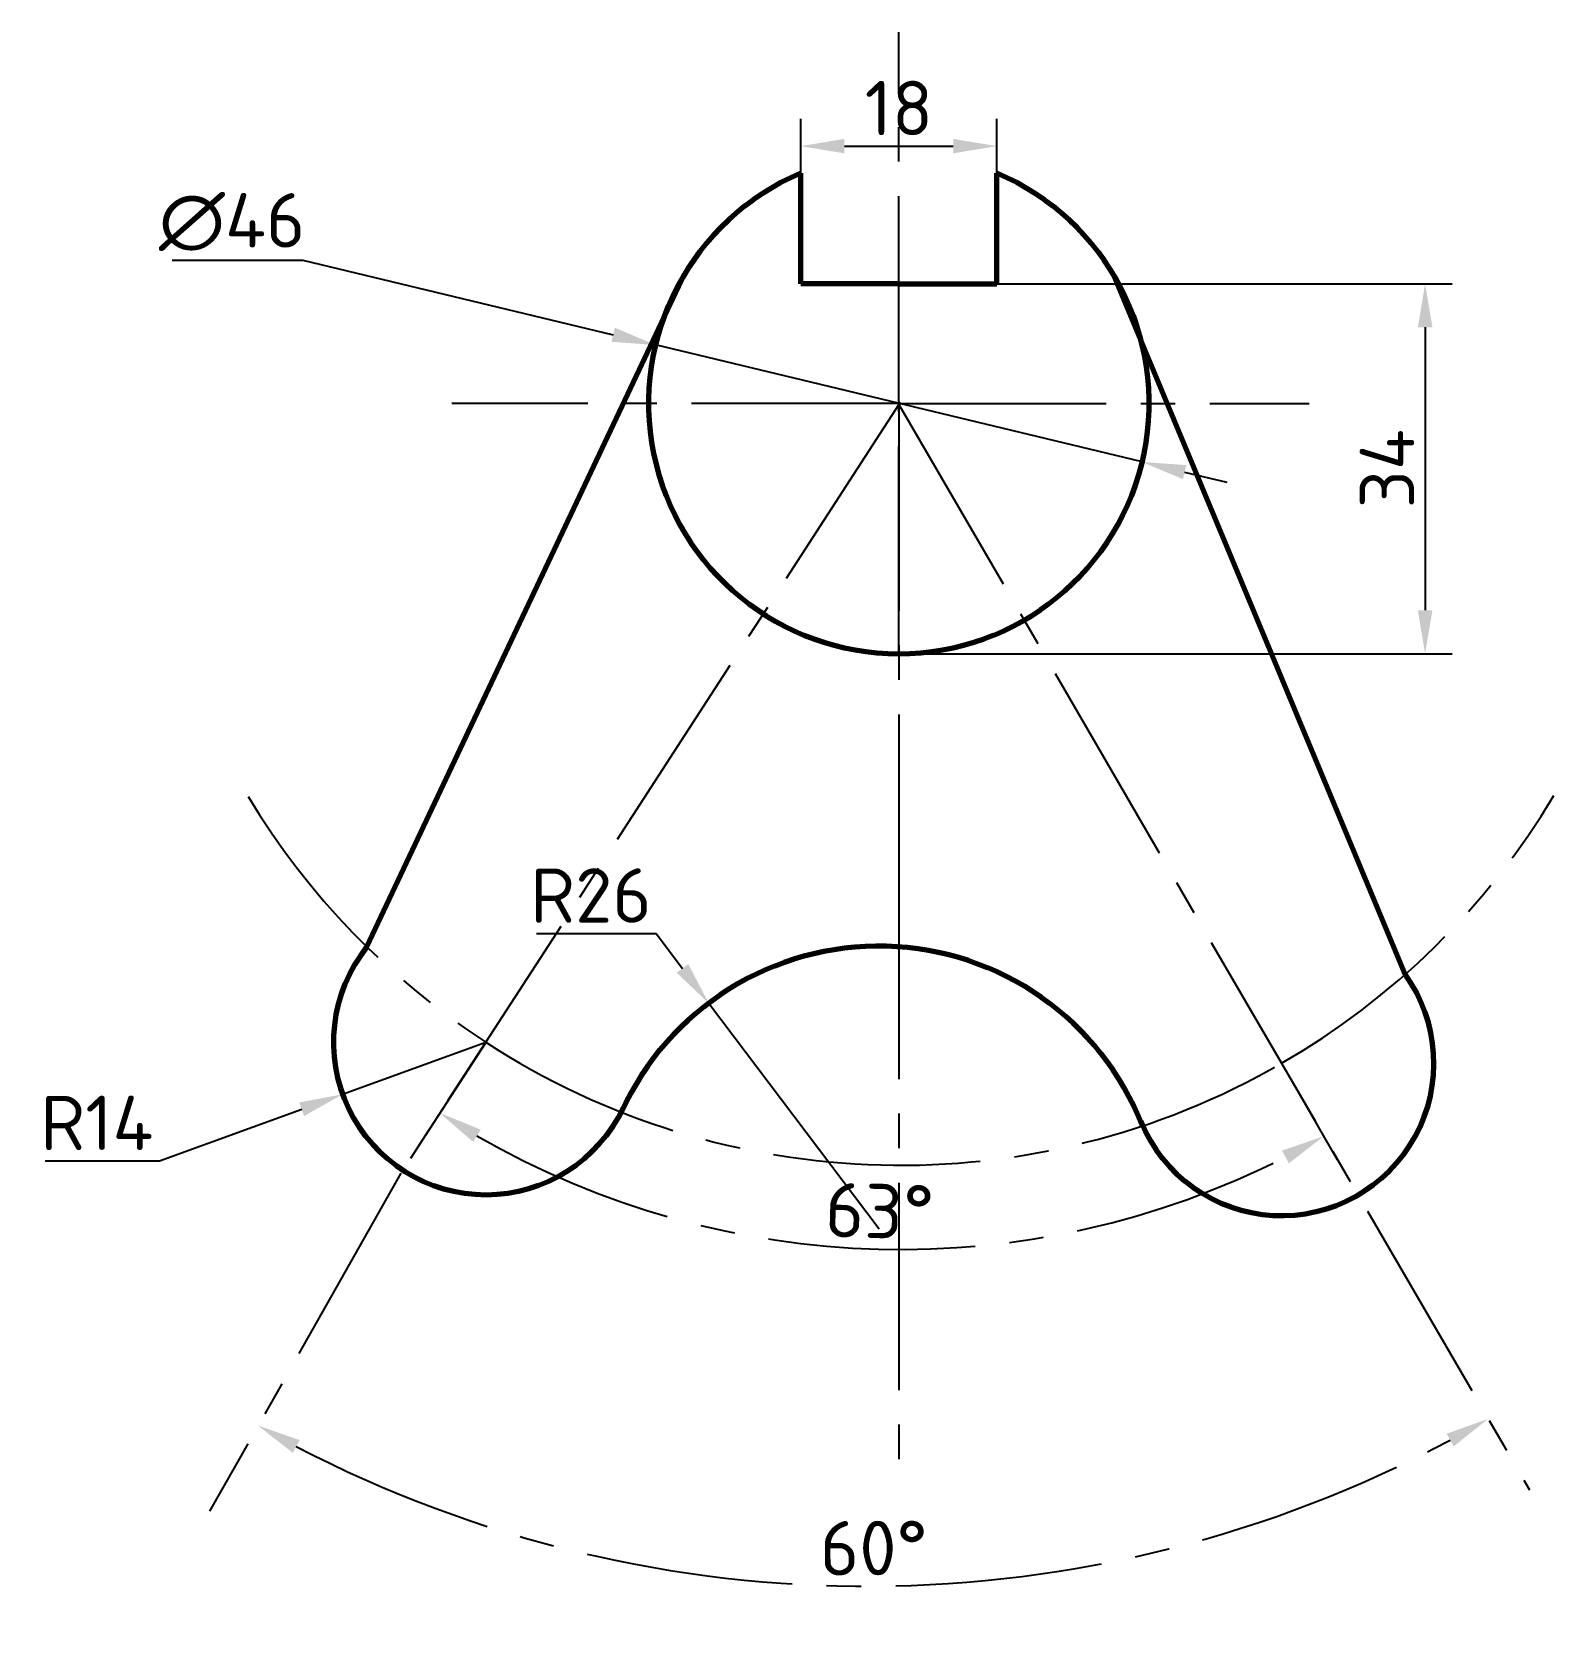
# Model space of a CAD drawing. Header units: millimetres. Extents: x -1865 to 2667, y -531 to 536.
# Drawn here: x -1865.3 to -1725.5, y -530.6 to -383.3 of the extents above; entities that cross this region are included whole.
import ezdxf

# ---------------------------------------------------------------- set-up
doc = ezdxf.new("R2010")
doc.units = ezdxf.units.MM
doc.linetypes.add('CENTER2', pattern=[28.575, 19.05, -3.175, 3.175, -3.175])
doc.layers.add('dim', color=171, linetype='Continuous')
doc.layers.add('osi', color=51, linetype='CENTER2')
doc.layers.add('kontyr', color=123, linetype='Continuous', lineweight=70)
doc.styles.add('ДСТУ', font='isocpeur.ttf', dxfattribs={"height": 5})
doc.dimstyles.new('ДСТУ', dxfattribs={"dimtxt": 2.5, "dimasz": 4, "dimexe": 2.5, "dimexo": 0, "dimgap": 1, "dimtad": 1, "dimtoh": 1, "dimtxsty": 'ДСТУ', "dimcen": 2.5, "dimadec": 0, "dimazin": 0, "dimtfac": 1, "dimtmove": 0, "dimatfit": 3, "dimfxl": 1, "dimarcsym": 0})

msp = doc.modelspace()

# ---------------------------------------------------------------- blocks, each defined once
blk = doc.blocks.new('*D1')
at = {"layer": 'Defpoints', "color": 0, "transparency": 16777216}
for p in [(-1785.7, -406.44), (-1785.7, -440.44), (-1737.35, -440.44)]:
    blk.add_point(p, dxfattribs=at)
at = {"layer": 'dim', "color": 0, "lineweight": -2, "transparency": 16777216}
for p, q in [((-1785.7, -406.44), (-1734.85, -406.44)), ((-1737.35, -410.44), (-1737.35, -436.44)), ((-1785.7, -440.44), (-1734.85, -440.44))]:
    blk.add_line(p, q, dxfattribs=at)
at = {"layer": 'dim', "color": 0, "transparency": 16777216}
for points in [[(-1738.02, -410.44), (-1736.68, -410.44), (-1737.35, -406.44)], [(-1738.02, -436.44), (-1736.68, -436.44), (-1737.35, -440.44)]]:
    blk.add_solid(points, dxfattribs=at)
at = {"layer": 'dim', "color": 0, "transparency": 16777216, "insert": (-1740.85, -423.44), "char_height": 5, "attachment_point": 5, "rotation": 90, "style": 'ДСТУ'}
blk.add_mtext('34', dxfattribs=at)
blk = doc.blocks.new('*D2')
at = {"layer": 'Defpoints', "color": 0, "transparency": 16777216}
for p in [(-1808.07, -412.07), (-1763.34, -422.82)]:
    blk.add_point(p, dxfattribs=at)
at = {"layer": 'dim', "color": 0, "lineweight": -2, "transparency": 16777216}
for p, q in [((-1852.46, -404.28), (-1840.46, -404.28)), ((-1840.46, -404.28), (-1811.95, -411.13)), ((-1763.34, -422.82), (-1808.07, -412.07)), ((-1759.45, -423.76), (-1755.56, -424.69))]:
    blk.add_line(p, q, dxfattribs=at)
at = {"layer": 'dim', "color": 0, "transparency": 16777216}
for points in [[(-1811.8, -410.48), (-1812.11, -411.78), (-1808.07, -412.07)], [(-1759.29, -423.11), (-1759.61, -424.4), (-1763.34, -422.82)]]:
    blk.add_solid(points, dxfattribs=at)
at = {"layer": 'dim', "color": 0, "transparency": 16777216, "insert": (-1846.96, -400.78), "char_height": 5, "attachment_point": 5, "style": 'ДСТУ'}
blk.add_mtext('∅46', dxfattribs=at)
blk = doc.blocks.new('*D3')
at = {"layer": 'Defpoints', "color": 0, "transparency": 16777216}
for p in [(-1823.66, -476.15), (-1836.82, -480.93)]:
    blk.add_point(p, dxfattribs=at)
at = {"layer": 'dim', "color": 0, "lineweight": -2, "transparency": 16777216}
for p, q in [((-1823.66, -476.15), (-1836.82, -480.93)), ((-1853.64, -487.05), (-1840.57, -482.3)), ((-1864.14, -487.05), (-1853.64, -487.05))]:
    blk.add_line(p, q, dxfattribs=at)
at = {"layer": 'dim', "color": 0, "transparency": 16777216}
blk.add_solid([(-1840.8, -481.67), (-1840.35, -482.92), (-1836.82, -480.93)], dxfattribs=at)
at = {"layer": 'dim', "color": 0, "transparency": 16777216, "insert": (-1859.39, -483.55), "char_height": 5, "attachment_point": 5, "style": 'ДСТУ'}
blk.add_mtext('R14', dxfattribs=at)
blk = doc.blocks.new('*D4')
at = {"layer": 'Defpoints', "color": 0, "transparency": 16777216}
for p in [(-1803.18, -472.55), (-1787.52, -493.31)]:
    blk.add_point(p, dxfattribs=at)
at = {"layer": 'dim', "color": 0, "lineweight": -2, "transparency": 16777216}
for p, q in [((-1818.99, -466.16), (-1807.99, -466.16)), ((-1807.99, -466.16), (-1805.59, -469.35)), ((-1787.52, -493.31), (-1803.18, -472.55))]:
    blk.add_line(p, q, dxfattribs=at)
at = {"layer": 'dim', "color": 0, "transparency": 16777216}
blk.add_solid([(-1805.05, -468.95), (-1806.12, -469.75), (-1803.18, -472.55)], dxfattribs=at)
at = {"layer": 'dim', "color": 0, "transparency": 16777216, "insert": (-1813.99, -462.66), "char_height": 5, "attachment_point": 5, "style": 'ДСТУ'}
blk.add_mtext('R26', dxfattribs=at)
blk = doc.blocks.new('*D5')
at = {"layer": 'Defpoints', "color": 0, "transparency": 16777216}
for p in [(-1776.7, -393.8), (-1794.7, -406.44), (-1776.7, -406.44)]:
    blk.add_point(p, dxfattribs=at)
at = {"layer": 'dim', "color": 0, "lineweight": -2, "transparency": 16777216}
for p, q in [((-1794.7, -406.44), (-1794.7, -391.3)), ((-1776.7, -406.44), (-1776.7, -391.3)), ((-1790.7, -393.8), (-1780.7, -393.8))]:
    blk.add_line(p, q, dxfattribs=at)
at = {"layer": 'dim', "color": 0, "transparency": 16777216}
for points in [[(-1790.7, -393.13), (-1790.7, -394.46), (-1794.7, -393.8)], [(-1780.7, -393.13), (-1780.7, -394.46), (-1776.7, -393.8)]]:
    blk.add_solid(points, dxfattribs=at)
at = {"layer": 'dim', "color": 0, "transparency": 16777216, "insert": (-1785.7, -390.3), "char_height": 5, "attachment_point": 5, "style": 'ДСТУ'}
blk.add_mtext('18', dxfattribs=at)
blk = doc.blocks.new('*D6')
at = {"layer": 'Defpoints', "color": 0, "transparency": 16777216}
for p in [(-1785.7, -417.55), (-1831.45, -488.18), (-1727.76, -517.27), (-1849.03, -519.23), (-1807.61, -524.52)]:
    blk.add_point(p, dxfattribs=at)
at = {"layer": 'osi', "color": 0, "lineweight": -2, "transparency": 16777216}
blk.add_arc((-1788.62, -412.53), 113.59, 242.4994, 298.1379, dxfattribs=at)
at = {"layer": 'osi', "color": 0, "transparency": 16777216}
for points in [[(-1735.37, -512.11), (-1734.72, -513.28), (-1731.56, -510.75)], [(-1841.39, -513.87), (-1840.75, -512.7), (-1844.58, -511.37)]]:
    blk.add_solid(points, dxfattribs=at)
at = {"layer": 'osi', "color": 0, "transparency": 16777216, "insert": (-1788.01, -522.62), "char_height": 5, "attachment_point": 5, "rotation": 0.3187, "style": 'ДСТУ'}
blk.add_mtext('60°', dxfattribs=at)
blk = doc.blocks.new('*D7')
at = {"layer": 'Defpoints', "color": 0, "transparency": 16777216}
for p in [(-1785.53, -417.44), (-1823.66, -476.15), (-1750.54, -478.07), (-1801.7, -493.49)]:
    blk.add_point(p, dxfattribs=at)
at = {"layer": 'osi', "color": 0, "lineweight": -2, "transparency": 16777216}
for p, q in [((-1823.66, -476.15), (-1829.24, -484.74)), ((-1750.54, -478.07), (-1745.42, -486.94))]:
    blk.add_line(p, q, dxfattribs=at)
blk.add_arc((-1785.53, -417.44), 77.74, 239.9446, 297.0419, dxfattribs=at)
at = {"layer": 'osi', "color": 0, "transparency": 16777216}
for points in [[(-1824.82, -485.3), (-1824.12, -484.17), (-1827.88, -482.64)], [(-1750.5, -486.1), (-1749.87, -487.27), (-1746.67, -484.78)]]:
    blk.add_solid(points, dxfattribs=at)
at = {"layer": 'osi', "color": 0, "transparency": 16777216, "insert": (-1787.48, -491.66), "char_height": 5, "attachment_point": 5, "rotation": 358.4933, "style": 'ДСТУ'}
blk.add_mtext('63°', dxfattribs=at)

# ---------------------------------------------------------------- dimensions: what is measured, and where the dimension line sits
at = {"layer": 'dim'}
dim = msp.add_linear_dim(base=(-1776.702, -393.798), p1=(-1794.702, -406.443), p2=(-1776.702, -406.443), dimstyle='ДСТУ', dxfattribs=at)
dim.commit()
dim.dimension.update_dxf_attribs({"geometry": '*D5', "text_midpoint": (-1785.702, -390.298)})
dim = msp.add_diameter_dim_2p(p1=(-1763.34, -422.821), p2=(-1808.065, -412.066), dimstyle='ДСТУ', dxfattribs=at)
dim.commit()
dim.dimension.update_dxf_attribs({"geometry": '*D2', "text_midpoint": (-1840.458, -404.277), "dimtype": 163})
dim = msp.add_linear_dim(base=(-1737.35, -440.443), p1=(-1785.702, -406.443), p2=(-1785.702, -440.443), angle=90, dimstyle='ДСТУ', dxfattribs=at)
dim.commit()
dim.dimension.update_dxf_attribs({"geometry": '*D1', "text_midpoint": (-1740.85, -423.443)})
dim = msp.add_radius_dim(center=(-1787.525, -493.306), mpoint=(-1803.177, -472.546), dimstyle='ДСТУ', dxfattribs=at)
dim.commit()
dim.dimension.update_dxf_attribs({"geometry": '*D4', "text_midpoint": (-1813.993, -462.658)})
dim = msp.add_radius_dim(center=(-1823.658, -476.148), mpoint=(-1836.815, -480.931), dimstyle='ДСТУ', dxfattribs=at)
dim.commit()
dim.dimension.update_dxf_attribs({"geometry": '*D3', "text_midpoint": (-1859.392, -487.049), "dimtype": 164})
at = {"layer": 'osi'}
dim = msp.add_angular_dim_2l(base=(-1807.614, -524.519), line1=((-1785.702, -417.548), (-1727.764, -517.274)), line2=((-1831.449, -488.177), (-1849.032, -519.232)), dimstyle='ДСТУ', dxfattribs=at)
dim.commit()
dim.dimension.update_dxf_attribs({"geometry": '*D6', "text_midpoint": (-1788.006, -522.617)})
dim = msp.add_angular_dim_3p(base=(-1801.701, -493.487), center=(-1785.529, -417.443), p1=(-1823.658, -476.148), p2=(-1750.54, -478.071), dimstyle='ДСТУ', dxfattribs=at)
dim.commit()
dim.dimension.update_dxf_attribs({"geometry": '*D7', "text_midpoint": (-1787.481, -491.662)})

# ---------------------------------------------------------------- linework, layer by layer
at = {"layer": 'dim'}
msp.add_line((-1805.39, -405.552), (-1805.39, -405.552), dxfattribs=at)
at = {"layer": 'kontyr'}
for p, q in [((-1794.702, -406.443), (-1794.702, -396.277)), ((-1776.702, -406.443), (-1776.702, -396.277)), ((-1834.577, -467.386), (-1805.39, -405.552)), ((-1785.702, -406.443), (-1794.702, -406.443)), ((-1785.702, -406.443), (-1776.702, -406.443)), ((-1739.175, -469.896), (-1765.952, -405.656))]:
    msp.add_line(p, q, dxfattribs=at)
for centre, radius, start, end in [((-1785.702, -417.443), 23, 113.03568, 66.96432), ((-1823.658, -476.148), 14, 141.25722, 334.59853), ((-1787.525, -493.306), 26, 21.38669, 155.59984), ((-1750.54, -478.071), 14, 202.388, 35.72931)]:
    msp.add_arc(centre, radius, start, end, dxfattribs=at)
at = {"layer": 'osi'}
for p, q in [((-1785.702, -417.443), (-1785.702, -383.316)), ((-1785.702, -440.443), (-1785.702, -406.443)), ((-1785.702, -406.443), (-1785.702, -406.443)), ((-1785.702, -417.548), (-1831.449, -488.177)), ((-1785.702, -417.443), (-1826.771, -417.443)), ((-1785.55, -417.455), (-1785.702, -417.364)), ((-1785.702, -417.443), (-1748.006, -417.443)), ((-1785.702, -417.443), (-1785.702, -460.471)), ((-1785.702, -417.548), (-1785.529, -417.443)), ((-1785.702, -417.548), (-1727.764, -517.274)), ((-1785.702, -460.471), (-1785.702, -517.339)), ((-1831.449, -488.177), (-1849.032, -519.232))]:
    msp.add_line(p, q, dxfattribs=at)
for start, end in [(211.0512, 236.99639), (299.99014, 329.02192), (236.99639, 299.99014)]:
    msp.add_arc((-1785.529, -417.443), 70, start, end, dxfattribs=at)

msp.set_redraw_order([(e.dxf.handle, doc.entitydb.next_handle()) for e in msp.query("TEXT MTEXT ATTDEF DIMENSION ARC_DIMENSION")])  # texts and dimensions are drawn at this point

doc.saveas('drawing.dxf')
